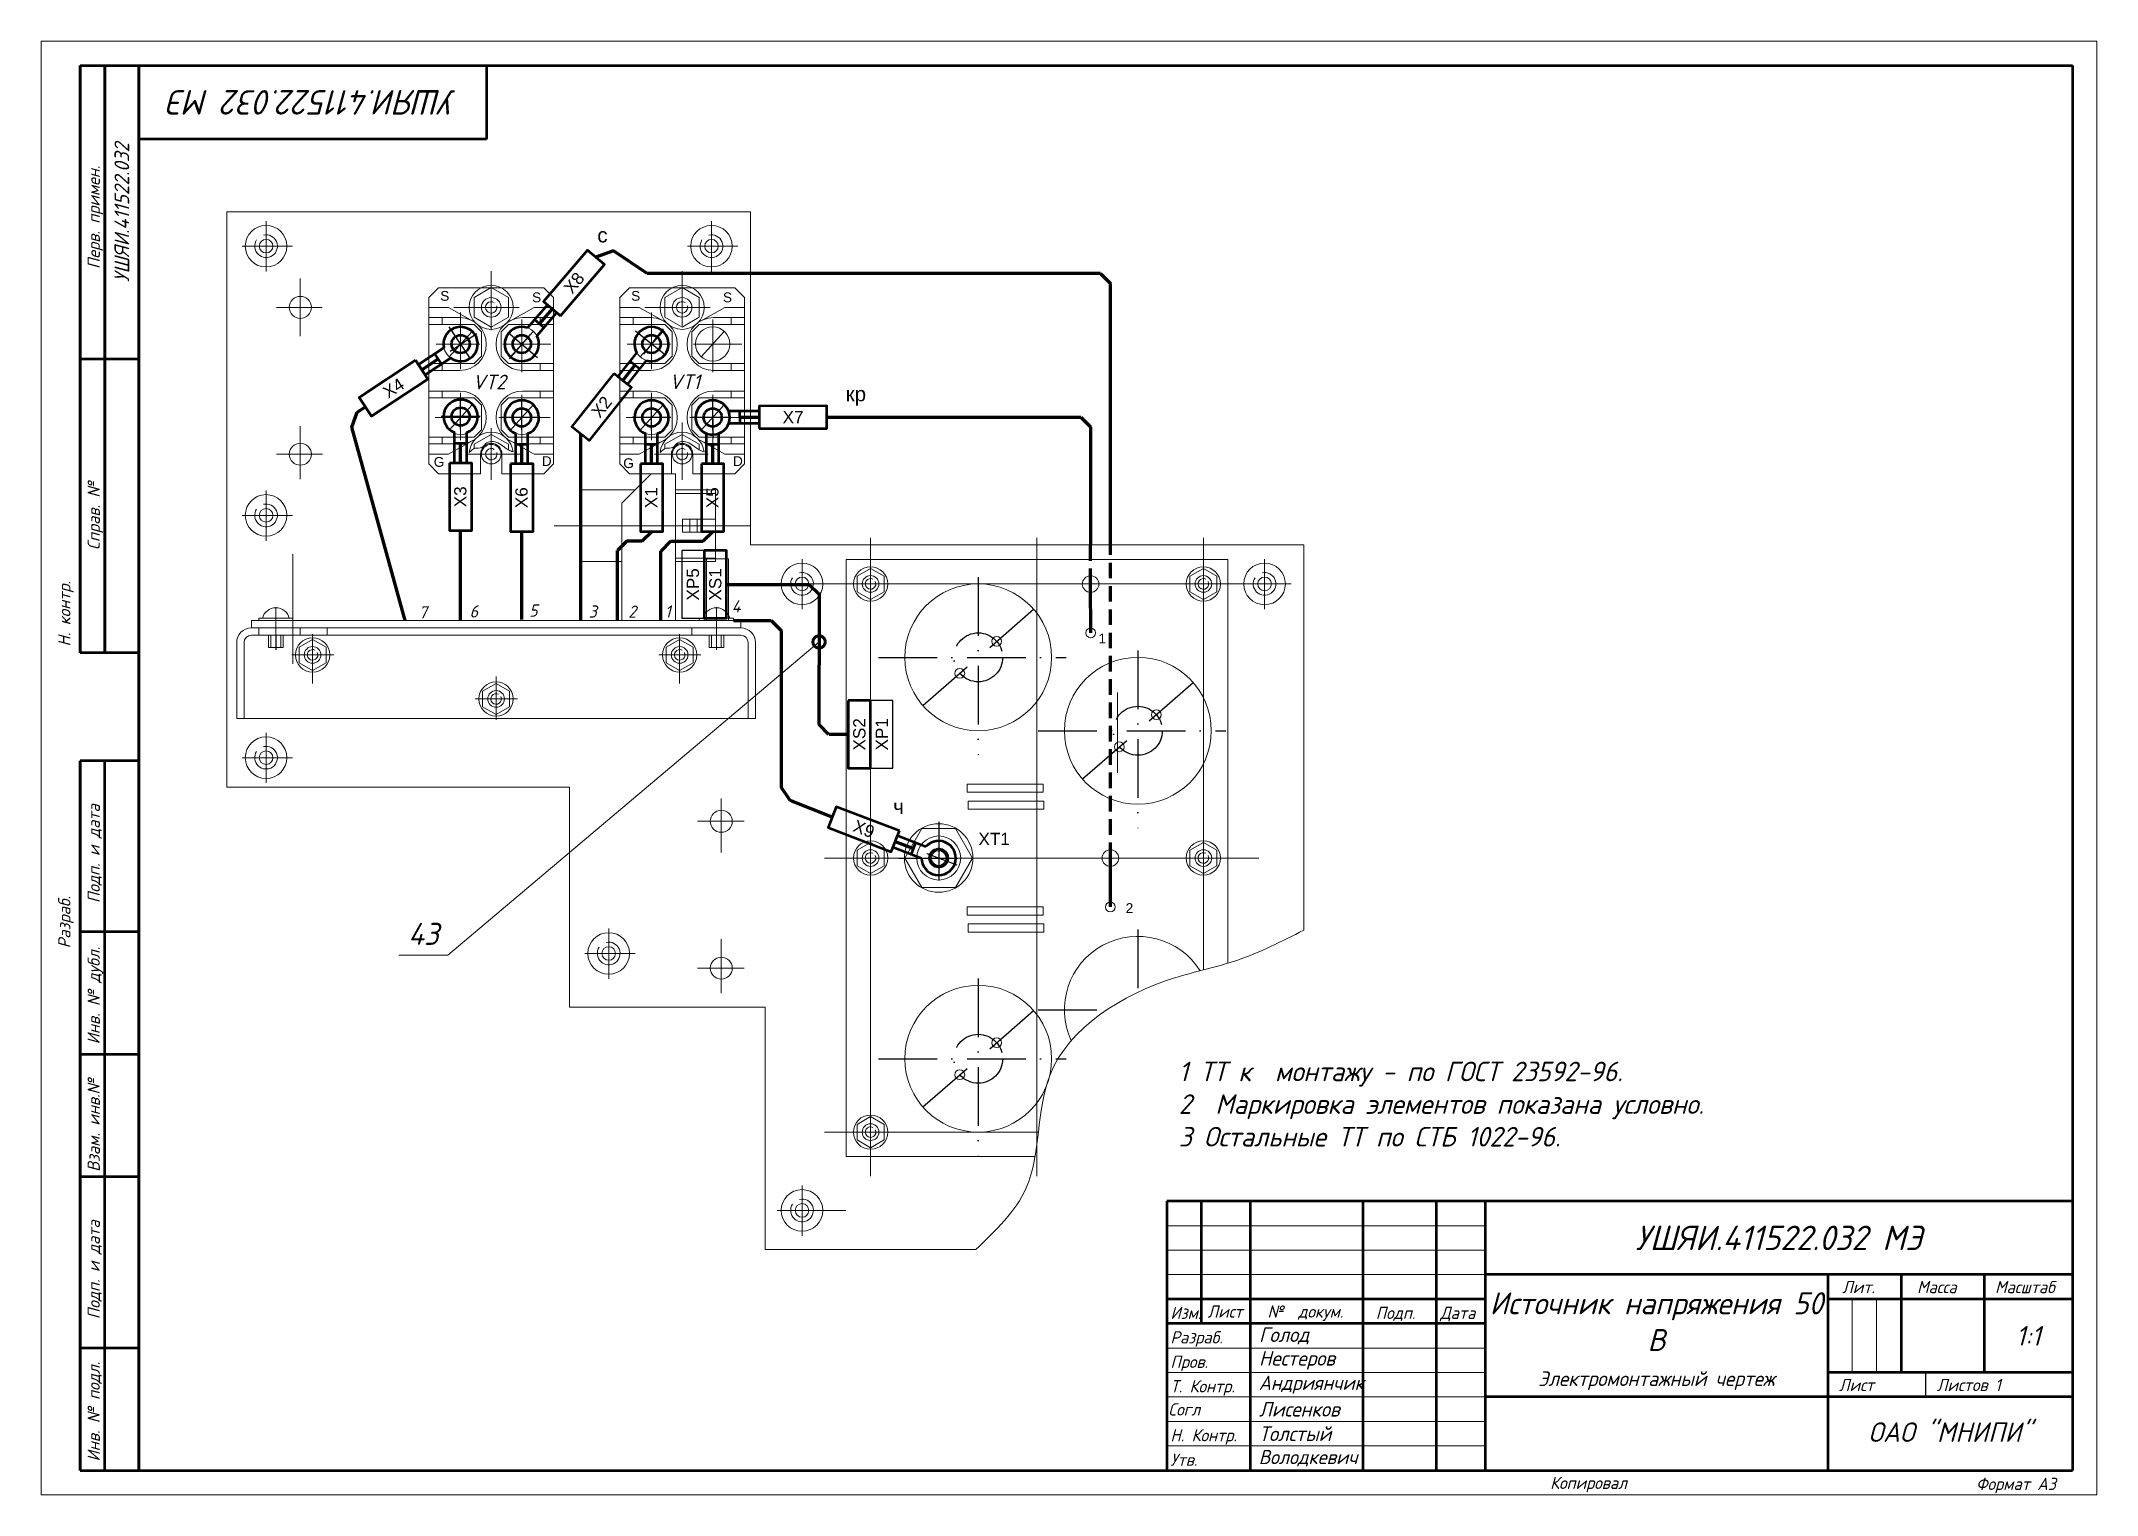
# Model space of a CAD drawing. Header units: millimetres. Extents: x 3219 to 51106, y -14166 to 2695.
# Drawn here: x 5370.8 to 5790.8, y 2398.5 to 2695.5 of the extents above; entities that cross this region are included whole.
import ezdxf
from ezdxf.enums import TextEntityAlignment as Align

# ---------------------------------------------------------------- set-up
doc = ezdxf.new("R2010")
doc.units = ezdxf.units.MM
doc.linetypes.add('ACAD_ISO10W100', pattern=[18, 12, -3, 0, -3])
doc.linetypes.add('невидимая2', pattern=[4.7625, 3.175, -1.5875])
doc.layers.get('0').update_dxf_attribs({"lineweight": 53})
for name, color, linetype, lineweight in [('01', 254, 'Continuous', 70), ('1', 1, 'Continuous', 18), ('TONK', 3, 'Continuous', 20), ('жгут', 9, 'Continuous', 100), ('жгут нев', 9, 'невидимая2', 100), ('Оси', 3, 'ACAD_ISO10W100', 25), ('Размеры', 2, 'Continuous', 18), ('Штриховка', 80, 'Continuous', 20)]:
    doc.layers.add(name, color=color, linetype=linetype, lineweight=lineweight)
doc.layers.add('FORMAT', color=2, linetype='Continuous')
doc.styles.add('Arial', font='arial.ttf', dxfattribs={"height": 3})
doc.styles.add('ArialCr', font='arial.ttf', dxfattribs={"height": 2.5})
doc.styles.add('гост', font='GOST Common Italic.ttf')
doc.dimstyles.new('Arial', dxfattribs={"dimscale": 0, "dimtxt": 3, "dimasz": 3, "dimexe": 2, "dimexo": 0, "dimgap": 2, "dimtad": 1, "dimtoh": 1, "dimdec": 1, "dimrnd": 0.1, "dimzin": 9, "dimtxsty": 'Arial', "dimblk": 'OPEN', "dimcen": -3, "dimdle": 1.25, "dimclrd": 256, "dimclre": 256, "dimclrt": 256, "dimadec": 1, "dimazin": 2, "dimtfac": 1, "dimtdec": 1, "dimtmove": 0, "dimatfit": 3, "dimldrblk": 'DOTSMALL', "dimfxl": 2, "dimtvp": 1.5, "dimtolj": 1, "dimtzin": 1, "dimlwd": -1, "dimarcsym": 0})

msp = doc.modelspace()

# ---------------------------------------------------------------- texts
for s, insert, char_height, width, attachment_point, style in [('с', (5485.49, 2655.8), 3, 10.8743, 5, 'Arial'), ('S', (5452.34, 2644.41), 2, 1.7846, 1, 'Arial'), ('S', (5471.1, 2644.1), 2, 1.7846, 1, 'Arial'), ('S', (5491.34, 2644.41), 2, 1.7846, 1, 'Arial'), ('S', (5510.1, 2644.1), 2, 1.7846, 1, 'Arial'), ('кр', (5537.26, 2622.92), 3, 10.8743, 5, 'Arial'), ('Х7', (5524.43, 2618.64), 2.5, 13.8001, 5, 'ArialCr'), ('G', (5451.02, 2610.49), 2, 1.7846, 1, 'Arial'), ('D', (5473.09, 2610.65), 2, 1.7846, 1, 'Arial'), ('G', (5489.73, 2610.23), 2, 1.7846, 1, 'Arial'), ('D', (5512.15, 2610.64), 2, 1.7846, 1, 'Arial'), ('7', (5447.95, 2580), 2.5, 1.7846, 1, 'гост'), ('6', (5458.34, 2580.2), 2.5, 1.7846, 1, 'гост'), ('5', (5470.49, 2580.37), 2.5, 1.7846, 1, 'гост'), ('3', (5482.66, 2580.17), 2.5, 1.7846, 1, 'гост'), ('2', (5490.74, 2580.14), 2.5, 1.7846, 1, 'гост'), ('1', (5498.23, 2580.17), 2.5, 1.7846, 1, 'гост'), ('4', (5511.89, 2581.22), 2.5, 1.7846, 1, 'гост'), ('ч', (5545.97, 2539.05), 3, 10.8743, 5, 'Arial'), ('ХТ1', (5565.5, 2532.46), 2.5, 13.8001, 5, 'ArialCr')]:
    msp.add_mtext(s, dxfattribs=dict(insert=insert, char_height=char_height, width=width, attachment_point=attachment_point, style=style))
at = {"char_height": 2.5, "attachment_point": 5, "style": 'ArialCr'}
for s, insert, width, rotation in [('Х8', (5479.69, 2646.06), 13.7843, 51.2541), ('Х4', (5442.81, 2624.57), 13.8001, 33.4154), ('Х2', (5485.3, 2620.74), 13.8001, 51.6302), ('Х3', (5456.46, 2602.36), 13.8001, 90), ('Х6', (5468.96, 2602.17), 13.8001, 90), ('Х1', (5495.46, 2602.17), 13.8001, 90), ('Х5', (5507.96, 2602.17), 13.8001, 90), ('ХР5', (5503.98, 2584.46), 13.8001, 90), ('XS1', (5508.55, 2584.46), 13.8001, 90), ('XS2', (5537.98, 2553.83), 13.8001, 90), ('ХР1', (5542.55, 2553.83), 13.8001, 90), ('Х9', (5538.9, 2534.49), 13.8001, 338.9754)]:
    msp.add_mtext(s, dxfattribs=dict(at, insert=insert, width=width, rotation=rotation))
at = {"layer": '1', "char_height": 2, "width": 1.7846, "attachment_point": 1, "style": 'Arial'}
for s, insert in [('1', (5586.83, 2574.43)), ('2', (5592.38, 2519.33))]:
    msp.add_mtext(s, dxfattribs=dict(at, insert=insert))
at = {"layer": 'FORMAT', "style": 'гост'}
for s, p in [('Перв. примен.', (5382.8, 2659.45)), ('Справ. №', (5382.8, 2598.45))]:
    msp.add_text(s, height=2.5, rotation=90, dxfattribs=at).set_placement(p, align=Align.CENTER)
at = {"layer": 'TONK', "char_height": 3, "width": 20, "attachment_point": 4, "style": 'гост'}
for s, insert in [(' VT2', (5457.12, 2625.8)), (' VT1', (5497.34, 2625.86))]:
    msp.add_mtext(s, dxfattribs=dict(at, insert=insert))
at = {"layer": 'Размеры', "style": 'гост'}
for s, p in [('Н. контр.', (5376.8, 2578.45)), ('Подп. и дата', (5382.8, 2529.45)), ('Разраб.', (5376.8, 2515.45)), ('Инв. № дубл.', (5382.8, 2500.45)), ('Подп. и дата', (5382.8, 2444.45)), ('Инв. № подл.', (5382.8, 2415.45))]:
    msp.add_text(s, height=2.5, rotation=90, dxfattribs=at).set_placement(p, align=Align.CENTER)
msp.add_text('Взам. инв.№', height=2.5, rotation=90, dxfattribs=at).set_placement((5382.8, 2464.45))
at = {"layer": 'Размеры', "attachment_point": 5, "style": 'гост'}
for s, insert, char_height, width, rotation in [('УШЯИ.411522.032 МЭ', (5426.3, 2682.95), 5, 71, 180), ('УШЯИ.411522.032', (5387.3, 2660.45), 3, 60, 90)]:
    msp.add_mtext(s, dxfattribs=dict(at, insert=insert, char_height=char_height, width=width, rotation=rotation))
at = {"layer": 'Размеры', "style": 'гост'}
for s, insert, char_height, width, attachment_point in [('43', (5448.91, 2513.06), 4.5, 10, 5), (' 1 ТТ к  монтажу - по ГОСТ 23592-96. \\P 2  Маркировка элементов показана условно.\\P 3 Остальные ТТ по СТБ 1022-96.', (5600.8, 2486.96), 4, 184.9617, 1), ('УШЯИ.411522.032 МЭ', (5725.8, 2450.95), 5, 120, 5), (' Голод ', (5617.8, 2430.95), 3, 23, 4), ('1:1', (5776.8, 2430.95), 4, 18, 5), (' Нестеров ', (5617.8, 2425.95), 3, 23, 4), ('Электромонтажный чертеж', (5700.8, 2421.79), 3, 70, 5), (' Андриянчик', (5617.8, 2420.95), 2.9, 23, 4), (' Лисенков', (5617.8, 2415.95), 3, 23, 4), (' Толстый', (5617.8, 2410.95), 3, 23, 4), ('ОАО "МНИПИ"', (5760.8, 2411.27), 4, 50, 5), (' Володкевич', (5617.8, 2405.95), 2.9, 23, 4)]:
    msp.add_mtext(s, dxfattribs=dict(at, insert=insert, char_height=char_height, width=width, attachment_point=attachment_point))
at = {"layer": 'Размеры', "ltscale": 1.5, "insert": (5700.8, 2433.84), "char_height": 4.5, "width": 70, "attachment_point": 5, "style": 'гост'}
msp.add_mtext('Источник напряжения 50 В', dxfattribs=at)
at = {"layer": 'Штриховка', "style": 'гост'}
for s, p in [('Лит.', (5742.1, 2439.66)), ('Масса', (5758.1, 2439.66)), ('Масштаб', (5776.1, 2439.66)), ('№  докум.', (5629.1, 2434.66)), ('Подп.', (5647.52, 2434.39))]:
    msp.add_text(s, height=2.5, dxfattribs=at).set_placement(p, align=Align.CENTER)
for s, p in [('Изм.', (5601.52, 2434.39)), ('Лист', (5609.1, 2434.66)), ('Дата', (5656.63, 2434.39)), ('Разраб.', (5601.52, 2429.39)), ('Пров.', (5601.52, 2424.39)), ('Т. Контр.', (5601.52, 2419.39)), ('Лист ', (5738.1, 2419.66)), ('Листов 1', (5758.1, 2419.66)), ('Согл', (5601.1, 2414.66)), ('Н. Контр.', (5601.52, 2409.39)), ('Утв.', (5601.52, 2404.39)), ('Копировал', (5679.1, 2399.66)), ('Формат А3', (5766.11, 2399.45))]:
    msp.add_text(s, height=2.5, dxfattribs=at).set_placement(p)

# ---------------------------------------------------------------- blocks, each defined once
blk = doc.blocks.new('A$C94a32814')
for centre, radius in [((0, 0), 15), ((3.76, 3.27), 1), ((-3.77, -3.28), 1)]:
    blk.add_circle(centre, radius)
at = {"layer": 'Оси'}
for p, q in [((0, 16.39), (0, -19.9)), ((-11.32, -9.84), (11.32, 9.84)), ((-20.37, 0), (17.97, 0))]:
    blk.add_line(p, q, dxfattribs=at)
blk.add_circle((0, 0), 5, dxfattribs=at)
blk = doc.blocks.new('A$C66CF5AB5')
blk.add_lwpolyline([(-3.46, 6), (-6.93, 0), (-3.46, -6), (3.46, -6), (6.93, 0), (3.46, 6)], close=True)
for radius in [7, 4.5, 1.5]:
    blk.add_circle((0, 0), radius)
at = {"layer": '1'}
blk.add_arc((0, 0), 2, 57.6157, 16.3763, dxfattribs=at)
at = {"layer": 'Оси'}
for p, q in [((0, 7.39), (0, -6.87)), ((-8.11, 0), (7.92, 0))]:
    blk.add_line(p, q, dxfattribs=at)
blk = doc.blocks.new('_DotSmall')
at = {"color": 0, "linetype": 'ByBlock', "const_width": 0.5}
blk.add_lwpolyline([(-0.0625, 0, 1), (0.0625, 0, 1)], format="xyb", close=True, dxfattribs=at)
blk = doc.blocks.new('_Open')
at = {"color": 0, "linetype": 'ByBlock', "lineweight": -2}
for p, q in [((-1, 0.167), (0, 0)), ((-1, -0.167), (0, 0)), ((0, 0), (-1, 0))]:
    blk.add_line(p, q, dxfattribs=at)

# ---------------------------------------------------------------- linework, layer by layer
for p, q in [((5378.8, 2570.45), (5378.8, 2690.45)), ((5378.8, 2690.45), (5390.8, 2690.45)), ((5378.8, 2690.45), (5390.8, 2690.45)), ((5383.8, 2570.45), (5383.8, 2690.45)), ((5390.8, 2690.45), (5785.8, 2690.45)), ((5390.8, 2403.45), (5390.8, 2690.45)), ((5785.8, 2690.45), (5785.8, 2403.45)), ((5474.23, 2641.59), (5470.19, 2636.86)), ((5471.63, 2638.55), (5473.54, 2636.93)), ((5471.63, 2638.55), (5473.54, 2636.93)), ((5471.63, 2638.55), (5473.54, 2636.93)), ((5476.13, 2639.97), (5472.09, 2635.23)), ((5447.9, 2629.37), (5453.1, 2632.8)), ((5449.27, 2627.28), (5447.9, 2629.37)), ((5449.27, 2627.28), (5447.9, 2629.37)), ((5449.27, 2627.28), (5454.47, 2630.71)), ((5452.61, 2629.49), (5451.24, 2631.57)), ((5452.61, 2629.49), (5451.24, 2631.57)), ((5452.61, 2629.49), (5451.24, 2631.57)), ((5488.64, 2626.89), (5492.51, 2631.77)), ((5490.6, 2625.33), (5494.47, 2630.22)), ((5493.08, 2628.47), (5491.12, 2630.02)), ((5493.08, 2628.47), (5491.12, 2630.02)), ((5493.08, 2628.47), (5491.12, 2630.02)), ((5490.6, 2625.33), (5488.64, 2626.89)), ((5490.6, 2625.33), (5488.64, 2626.89)), ((5517.51, 2619.84), (5511.28, 2619.82)), ((5517.52, 2617.34), (5511.29, 2617.32)), ((5513.51, 2619.82), (5513.52, 2617.32)), ((5513.51, 2619.82), (5513.52, 2617.32)), ((5513.51, 2619.82), (5513.52, 2617.32)), ((5517.51, 2619.84), (5517.52, 2617.34)), ((5517.51, 2619.84), (5517.52, 2617.34)), ((5455.26, 2609.25), (5455.26, 2615.48)), ((5457.76, 2613.25), (5455.26, 2613.25)), ((5457.76, 2613.25), (5455.26, 2613.25)), ((5457.76, 2613.25), (5455.26, 2613.25)), ((5457.76, 2609.25), (5457.76, 2615.48)), ((5467.76, 2609.06), (5467.76, 2615.29)), ((5470.26, 2613.06), (5467.76, 2613.06)), ((5470.26, 2613.06), (5467.76, 2613.06)), ((5470.26, 2613.06), (5467.76, 2613.06)), ((5470.26, 2609.06), (5470.26, 2615.29)), ((5494.26, 2609.06), (5494.26, 2615.29)), ((5496.76, 2613.06), (5494.26, 2613.06)), ((5496.76, 2613.06), (5494.26, 2613.06)), ((5496.76, 2613.06), (5494.26, 2613.06)), ((5496.76, 2609.06), (5496.76, 2615.29)), ((5506.76, 2609.06), (5506.76, 2615.29)), ((5509.26, 2613.06), (5506.76, 2613.06)), ((5509.26, 2613.06), (5506.76, 2613.06)), ((5509.26, 2613.06), (5506.76, 2613.06)), ((5509.26, 2609.06), (5509.26, 2615.29)), ((5457.76, 2609.25), (5455.26, 2609.25)), ((5457.76, 2609.25), (5455.26, 2609.25)), ((5470.26, 2609.06), (5467.76, 2609.06)), ((5470.26, 2609.06), (5467.76, 2609.06)), ((5496.76, 2609.06), (5494.26, 2609.06)), ((5496.76, 2609.06), (5494.26, 2609.06)), ((5509.26, 2609.06), (5506.76, 2609.06)), ((5509.26, 2609.06), (5506.76, 2609.06)), ((5390.8, 2570.45), (5378.8, 2570.45)), ((5378.8, 2548.45), (5378.8, 2403.45)), ((5390.8, 2548.45), (5378.8, 2548.45)), ((5383.8, 2403.45), (5383.8, 2548.45)), ((5544.87, 2530.8), (5545.76, 2533.13)), ((5544.87, 2530.8), (5545.76, 2533.13)), ((5545.76, 2533.13), (5551.58, 2530.9)), ((5544.87, 2530.8), (5550.68, 2528.56)), ((5548.6, 2529.36), (5549.5, 2531.7)), ((5548.6, 2529.36), (5549.5, 2531.7)), ((5548.6, 2529.36), (5549.5, 2531.7)), ((5390.8, 2513.45), (5378.8, 2513.45)), ((5390.8, 2488.45), (5378.8, 2488.45)), ((5390.8, 2463.45), (5378.8, 2463.45)), ((5785.8, 2458.45), (5600.8, 2458.45)), ((5600.8, 2458.45), (5600.8, 2403.45)), ((5607.8, 2458.45), (5607.8, 2433.45)), ((5617.8, 2458.45), (5617.8, 2403.45)), ((5640.8, 2458.45), (5640.8, 2403.45)), ((5655.8, 2458.45), (5655.8, 2403.45)), ((5665.8, 2458.45), (5665.8, 2403.45)), ((5785.8, 2443.45), (5665.8, 2443.45)), ((5735.8, 2443.45), (5735.8, 2403.45)), ((5750.8, 2443.45), (5750.8, 2423.45)), ((5767.8, 2443.45), (5767.8, 2423.45)), ((5665.8, 2438.45), (5600.8, 2438.45)), ((5785.8, 2438.45), (5735.8, 2438.45)), ((5665.8, 2433.45), (5600.8, 2433.45)), ((5390.8, 2428.45), (5378.8, 2428.45)), ((5785.8, 2423.45), (5735.8, 2423.45)), ((5785.8, 2418.45), (5665.8, 2418.45)), ((5378.8, 2403.45), (5785.8, 2403.45))]:
    msp.add_line(p, q)
for points in [[(5378.8, 2690.45), (5378.8, 2570.45)], [(5383.8, 2690.45), (5383.8, 2570.45)], [(5390.8, 2690.45), (5390.8, 2403.45)], [(5461.8, 2690.45), (5461.8, 2689.45), (5461.8, 2675.45)], [(5461.8, 2675.45), (5391.8, 2675.45), (5390.8, 2675.45)], [(5390.8, 2630.45), (5378.8, 2630.45)], [(5390.8, 2570.45), (5378.8, 2570.45)], [(5378.8, 2403.45), (5378.8, 2543.45), (5378.8, 2548.45)], [(5378.8, 2403.45), (5378.8, 2543.45), (5378.8, 2548.45)], [(5378.8, 2403.45), (5378.8, 2543.45), (5378.8, 2548.45)], [(5390.8, 2548.45), (5378.8, 2548.45)], [(5390.8, 2548.45), (5378.8, 2548.45)], [(5390.8, 2548.45), (5378.8, 2548.45)], [(5383.8, 2403.45), (5383.8, 2543.45), (5383.8, 2548.45)], [(5383.8, 2403.45), (5383.8, 2543.45), (5383.8, 2548.45)], [(5383.8, 2403.45), (5383.8, 2543.45), (5383.8, 2548.45)], [(5390.8, 2513.45), (5378.8, 2513.45)], [(5390.8, 2513.45), (5378.8, 2513.45)], [(5390.8, 2513.45), (5378.8, 2513.45)], [(5390.8, 2488.45), (5378.8, 2488.45)], [(5390.8, 2488.45), (5378.8, 2488.45)], [(5390.8, 2488.45), (5378.8, 2488.45)], [(5390.8, 2463.45), (5378.8, 2463.45)], [(5390.8, 2463.45), (5378.8, 2463.45)], [(5390.8, 2463.45), (5378.8, 2463.45)], [(5390.8, 2428.45), (5378.8, 2428.45)], [(5390.8, 2428.45), (5378.8, 2428.45)], [(5390.8, 2428.45), (5378.8, 2428.45)]]:
    msp.add_lwpolyline(points)
for points in [[(5476.92, 2639.3), (5485.88, 2649.79), (5482.4, 2652.76), (5473.44, 2642.27)], [(5447.32, 2630.24), (5435.81, 2622.64), (5438.33, 2618.82), (5449.84, 2626.42)], [(5487.82, 2627.53), (5479.26, 2616.71), (5482.85, 2613.87), (5491.41, 2624.69)], [(5517.52, 2616.3), (5531.32, 2616.34), (5531.31, 2620.92), (5517.51, 2620.88)], [(5454.23, 2609.25), (5454.23, 2595.45), (5458.8, 2595.45), (5458.8, 2609.25)], [(5466.73, 2609.06), (5466.73, 2595.26), (5471.3, 2595.26), (5471.3, 2609.06)], [(5493.23, 2609.06), (5493.23, 2595.26), (5497.8, 2595.26), (5497.8, 2609.06)], [(5505.73, 2609.06), (5505.73, 2595.26), (5510.3, 2595.26), (5510.3, 2609.06)], [(5506.26, 2591.36), (5506.26, 2577.56), (5510.84, 2577.56), (5510.84, 2591.36)], [(5535.69, 2560.73), (5535.69, 2546.93), (5540.26, 2546.93), (5540.26, 2560.73)], [(5546.14, 2534.1), (5533.26, 2539.05), (5531.61, 2534.78), (5544.5, 2529.83)]]:
    msp.add_lwpolyline(points, close=True)
for centre in [(5456.51, 2633.56), (5469.01, 2633.56), (5495.51, 2633.56), (5456.51, 2618.75), (5469.01, 2618.56), (5495.51, 2618.56), (5508.01, 2618.56), (5508.01, 2618.56), (5554.18, 2528.56)]:
    msp.add_circle(centre, 1.85)
for centre, start, end in [((5456.51, 2633.56), 234.3403, 192.4906), ((5469.01, 2633.56), 70.4355, 28.5858), ((5495.51, 2633.56), 252.555, 210.7054), ((5456.51, 2618.75), 290.9248, 249.0752), ((5469.01, 2618.56), 290.9248, 249.0752), ((5495.51, 2618.56), 290.9248, 249.0752), ((5508.01, 2618.56), 290.9248, 249.0752), ((5508.01, 2618.56), 24.0629, 342.2132), ((5554.18, 2528.56), 179.9003, 138.0506)]:
    msp.add_arc(centre, 3.5, start, end)
at = {"layer": '01'}
for p, q in [((5475.18, 2640.78), (5472.59, 2637.74)), ((5448.58, 2628.33), (5451.92, 2630.53)), ((5489.62, 2626.11), (5492.1, 2629.25)), ((5435.4, 2619.62), (5437.07, 2620.73)), ((5517.51, 2618.59), (5513.51, 2618.57)), ((5456.51, 2609.25), (5456.51, 2613.25)), ((5469.01, 2609.06), (5469.01, 2613.06)), ((5495.51, 2609.06), (5495.51, 2613.06)), ((5508.01, 2609.06), (5508.01, 2613.06)), ((5545.32, 2531.97), (5549.05, 2530.53))]:
    msp.add_line(p, q, dxfattribs=at)
at = {"layer": '1'}
for p, q in [((5515.76, 2660.56), (5408.76, 2660.56)), ((5408.76, 2543.06), (5408.76, 2660.56)), ((5416.76, 2648.39), (5416.76, 2658.64)), ((5507.76, 2648.39), (5507.76, 2658.64)), ((5515.76, 2592.56), (5515.76, 2660.56)), ((5422.16, 2653.56), (5411.89, 2653.56)), ((5513.16, 2653.56), (5502.89, 2653.56)), ((5423.76, 2635.16), (5423.76, 2646.96)), ((5462.76, 2648.48), (5462.76, 2637.26)), ((5462.76, 2636.42), (5462.76, 2647.73)), ((5501.76, 2648.48), (5501.76, 2637.26)), ((5501.76, 2637.64), (5501.76, 2647.73)), ((5450.01, 2643.06), (5452.01, 2645.06)), ((5450.01, 2643.06), (5450.01, 2609.06)), ((5452.01, 2645.06), (5473.51, 2645.06)), ((5473.51, 2645.06), (5475.51, 2643.06)), ((5475.51, 2643.06), (5475.51, 2609.06)), ((5489.01, 2643.06), (5491.01, 2645.06)), ((5489.01, 2643.06), (5489.01, 2609.06)), ((5491.01, 2645.06), (5512.51, 2645.06)), ((5512.51, 2645.06), (5514.51, 2643.06)), ((5514.51, 2643.06), (5514.51, 2609.06)), ((5428.25, 2641.06), (5418.89, 2641.06)), ((5450.01, 2641.06), (5454.01, 2641.06)), ((5450.01, 2638.96), (5456.36, 2638.96)), ((5452.76, 2638.96), (5452.76, 2637.56)), ((5454.01, 2641.06), (5459, 2638.27)), ((5468.29, 2641.06), (5455.09, 2641.06)), ((5456.51, 2639.99), (5456.51, 2628.42)), ((5457.58, 2641.06), (5468.47, 2641.06)), ((5471.51, 2641.06), (5466.53, 2638.27)), ((5469.01, 2638.6), (5469.01, 2627.84)), ((5469.16, 2638.96), (5475.51, 2638.96)), ((5471.51, 2641.06), (5475.51, 2641.06)), ((5472.76, 2638.96), (5472.76, 2637.56)), ((5489.01, 2641.06), (5493.01, 2641.06)), ((5489.01, 2638.96), (5495.36, 2638.96)), ((5491.76, 2638.96), (5491.76, 2637.56)), ((5493.01, 2641.06), (5498, 2638.27)), ((5506.43, 2641.06), (5494.16, 2641.06)), ((5495.51, 2639.99), (5495.51, 2628.42)), ((5496.58, 2641.06), (5507.47, 2641.06)), ((5510.51, 2641.06), (5505.53, 2638.27)), ((5508.01, 2638.6), (5508.01, 2627.84)), ((5508.16, 2638.96), (5514.51, 2638.96)), ((5510.51, 2641.06), (5514.51, 2641.06)), ((5511.76, 2638.96), (5511.76, 2637.56)), ((5450.01, 2637.56), (5459.26, 2637.56)), ((5451.52, 2633.56), (5460.4, 2633.56)), ((5454.17, 2630.96), (5458.86, 2636.16)), ((5458.91, 2633.56), (5458.91, 2633.56)), ((5460.76, 2636.06), (5459.26, 2637.56)), ((5460.76, 2636.06), (5460.76, 2631.06)), ((5461.76, 2633.56), (5461.76, 2633.56)), ((5463.76, 2633.56), (5463.76, 2633.56)), ((5464.76, 2636.06), (5466.26, 2637.56)), ((5464.76, 2636.06), (5464.76, 2631.06)), ((5465.11, 2633.56), (5474.94, 2633.56)), ((5466.26, 2637.56), (5475.51, 2637.56)), ((5466.67, 2630.96), (5471.36, 2636.16)), ((5472.76, 2637.56), (5475.51, 2637.56)), ((5489.01, 2637.56), (5498.26, 2637.56)), ((5490.52, 2633.56), (5499.4, 2633.56)), ((5493.17, 2630.96), (5497.86, 2636.16)), ((5497.91, 2633.56), (5497.91, 2633.56)), ((5499.76, 2636.06), (5498.26, 2637.56)), ((5499.76, 2636.06), (5499.76, 2631.06)), ((5500.76, 2633.56), (5500.76, 2633.56)), ((5502.76, 2633.56), (5502.76, 2633.56)), ((5503.76, 2636.06), (5505.26, 2637.56)), ((5503.76, 2636.06), (5503.76, 2631.06)), ((5504.11, 2633.56), (5513.94, 2633.56)), ((5505.26, 2637.56), (5514.51, 2637.56)), ((5505.67, 2630.96), (5510.36, 2636.16)), ((5511.76, 2637.56), (5514.51, 2637.56)), ((5450.01, 2629.56), (5459.26, 2629.56)), ((5452.76, 2629.56), (5452.76, 2628.16)), ((5459.26, 2629.56), (5460.76, 2631.06)), ((5464.76, 2631.06), (5466.26, 2629.56)), ((5466.26, 2629.56), (5475.51, 2629.56)), ((5472.76, 2629.56), (5475.51, 2629.56)), ((5472.76, 2629.56), (5472.76, 2628.16)), ((5489.01, 2629.56), (5498.26, 2629.56)), ((5491.76, 2629.56), (5491.76, 2628.16)), ((5498.26, 2629.56), (5499.76, 2631.06)), ((5503.76, 2631.06), (5505.26, 2629.56)), ((5505.26, 2629.56), (5514.51, 2629.56)), ((5511.76, 2629.56), (5514.51, 2629.56)), ((5511.76, 2629.56), (5511.76, 2628.16)), ((5450.01, 2628.16), (5456.36, 2628.16)), ((5469.16, 2628.16), (5475.51, 2628.16)), ((5489.01, 2628.16), (5495.36, 2628.16)), ((5508.16, 2628.16), (5514.51, 2628.16)), ((5450.01, 2623.96), (5456.36, 2623.96)), ((5450.01, 2622.56), (5459.26, 2622.56)), ((5452.76, 2623.96), (5452.76, 2622.56)), ((5454.17, 2615.96), (5458.86, 2621.16)), ((5456.51, 2623.58), (5456.51, 2613.91)), ((5460.76, 2621.06), (5459.26, 2622.56)), ((5460.76, 2621.06), (5460.76, 2616.06)), ((5464.76, 2621.06), (5466.26, 2622.56)), ((5464.76, 2621.06), (5464.76, 2616.06)), ((5466.26, 2622.56), (5475.51, 2622.56)), ((5466.67, 2615.96), (5471.36, 2621.16)), ((5469.01, 2623.22), (5469.01, 2612)), ((5469.16, 2623.96), (5475.51, 2623.96)), ((5472.76, 2623.96), (5472.76, 2622.56)), ((5472.76, 2622.56), (5475.51, 2622.56)), ((5489.01, 2623.96), (5495.36, 2623.96)), ((5489.01, 2622.56), (5498.26, 2622.56)), ((5491.76, 2623.96), (5491.76, 2622.56)), ((5493.17, 2615.96), (5497.86, 2621.16)), ((5495.51, 2623.58), (5495.51, 2613.91)), ((5499.76, 2621.06), (5498.26, 2622.56)), ((5499.76, 2621.06), (5499.76, 2616.06)), ((5503.76, 2621.06), (5505.26, 2622.56)), ((5503.76, 2621.06), (5503.76, 2616.06)), ((5505.26, 2622.56), (5514.51, 2622.56)), ((5505.67, 2615.96), (5510.36, 2621.16)), ((5508.01, 2623.22), (5508.01, 2612)), ((5508.16, 2623.96), (5514.51, 2623.96)), ((5511.76, 2623.96), (5511.76, 2622.56)), ((5511.76, 2622.56), (5514.51, 2622.56)), ((5423.76, 2605.97), (5423.76, 2616.81)), ((5451.32, 2618.56), (5460.39, 2618.56)), ((5461.76, 2618.56), (5461.76, 2618.56)), ((5463.76, 2618.56), (5463.76, 2618.56)), ((5464.31, 2618.56), (5474.77, 2618.56)), ((5490.32, 2618.56), (5499.39, 2618.56)), ((5500.76, 2618.56), (5500.76, 2618.56)), ((5501.76, 2605.97), (5501.76, 2617.54)), ((5502.76, 2618.56), (5502.76, 2618.56)), ((5503.31, 2618.56), (5513.77, 2618.56)), ((5450.01, 2614.56), (5459.26, 2614.56)), ((5450.01, 2613.16), (5456.36, 2613.16)), ((5452.76, 2614.56), (5452.76, 2613.16)), ((5454.01, 2611.06), (5459, 2613.84)), ((5459.26, 2614.56), (5460.76, 2616.06)), ((5462.76, 2616.35), (5462.76, 2605.8)), ((5464.76, 2616.06), (5466.26, 2614.56)), ((5466.26, 2614.56), (5475.51, 2614.56)), ((5471.51, 2611.06), (5466.53, 2613.84)), ((5469.16, 2613.16), (5475.51, 2613.16)), ((5472.76, 2614.56), (5472.76, 2613.16)), ((5489.01, 2614.56), (5498.26, 2614.56)), ((5489.01, 2613.16), (5495.36, 2613.16)), ((5491.76, 2614.56), (5491.76, 2613.16)), ((5493.01, 2611.06), (5498, 2613.84)), ((5498.26, 2614.56), (5499.76, 2616.06)), ((5501.76, 2616.35), (5501.76, 2605.8)), ((5503.76, 2616.06), (5505.26, 2614.56)), ((5505.26, 2614.56), (5514.51, 2614.56)), ((5510.51, 2611.06), (5505.53, 2613.84)), ((5508.16, 2613.16), (5514.51, 2613.16)), ((5511.76, 2614.56), (5511.76, 2613.16)), ((5428.28, 2611.06), (5418.89, 2611.06)), ((5450.01, 2611.06), (5454.01, 2611.06)), ((5452.01, 2607.06), (5450.01, 2609.06)), ((5457.58, 2611.06), (5468.11, 2611.06)), ((5468.78, 2611.06), (5458.69, 2611.06)), ((5460.56, 2611.06), (5460.56, 2607.06)), ((5464.96, 2611.06), (5464.96, 2607.06)), ((5471.51, 2611.06), (5475.51, 2611.06)), ((5475.51, 2609.06), (5473.51, 2607.06)), ((5489.01, 2611.06), (5493.01, 2611.06)), ((5491.01, 2607.06), (5489.01, 2609.06)), ((5506.43, 2611.06), (5496.11, 2611.06)), ((5496.58, 2611.06), (5507.11, 2611.06)), ((5499.56, 2611.06), (5499.56, 2607.06)), ((5503.96, 2611.06), (5503.96, 2607.06)), ((5510.51, 2611.06), (5514.51, 2611.06)), ((5514.51, 2609.06), (5512.51, 2607.06)), ((5452.01, 2607.06), (5460.56, 2607.06)), ((5460.56, 2607.13), (5460.56, 2607.06)), ((5464.96, 2607.13), (5464.96, 2607.06)), ((5464.96, 2607.06), (5473.51, 2607.06)), ((5495.44, 2607.06), (5489.44, 2601.06)), ((5491.01, 2607.06), (5499.56, 2607.06)), ((5500.44, 2607.06), (5495.44, 2607.06)), ((5499.56, 2607.13), (5499.56, 2607.06)), ((5500.44, 2607.06), (5500.44, 2577.06)), ((5503.96, 2607.13), (5503.96, 2607.06)), ((5503.96, 2607.06), (5512.51, 2607.06)), ((5416.76, 2593.39), (5416.76, 2603.64)), ((5492.19, 2603.81), (5481.14, 2603.81)), ((5481.14, 2603.81), (5481.14, 2589.11)), ((5489.44, 2601.06), (5489.44, 2577.06)), ((5508.57, 2603.81), (5500.44, 2603.81)), ((5500.44, 2603.81), (5500.44, 2589.11)), ((5508.57, 2603.06), (5500.44, 2603.06)), ((5508.57, 2603.81), (5508.57, 2589.11)), ((5408.76, 2591.06), (5408.76, 2596.06)), ((5408.76, 2591.06), (5408.76, 2596.06)), ((5422.16, 2598.56), (5411.89, 2598.56)), ((5515.57, 2596.46), (5475.62, 2596.46)), ((5501.82, 2597.76), (5501.82, 2595.16)), ((5501.82, 2597.76), (5501.82, 2595.16)), ((5508.57, 2597.76), (5501.82, 2597.76)), ((5503.32, 2597.76), (5503.32, 2595.16)), ((5504.82, 2597.76), (5504.82, 2595.16)), ((5508.57, 2595.16), (5501.82, 2595.16)), ((5628.76, 2592.56), (5515.76, 2592.56)), ((5540.26, 2463.59), (5540.26, 2593.98)), ((5574.26, 2463.59), (5574.26, 2593.98)), ((5608.26, 2505.71), (5608.26, 2593.98)), ((5628.76, 2513.82), (5628.76, 2592.56)), ((5422.26, 2590.64), (5422.26, 2568.24)), ((5489.44, 2589.11), (5481.14, 2589.11)), ((5508.57, 2589.85), (5500.44, 2589.85)), ((5508.57, 2589.11), (5500.44, 2589.11)), ((5506.26, 2589.66), (5511.26, 2589.66)), ((5506.26, 2577.06), (5506.26, 2589.66)), ((5506.76, 2577.06), (5506.76, 2589.66)), ((5511.26, 2577.06), (5511.26, 2589.66)), ((5526.26, 2579.39), (5526.26, 2589.64)), ((5526.26, 2579.47), (5526.26, 2589.23)), ((5540.26, 2580.31), (5540.26, 2589.14)), ((5540.26, 2588.28), (5540.26, 2580.74)), ((5608.26, 2580.31), (5608.26, 2589.14)), ((5608.26, 2588.28), (5608.26, 2580.74)), ((5620.76, 2579.39), (5620.76, 2589.64)), ((5620.76, 2579.39), (5620.76, 2589.64)), ((5531.66, 2584.56), (5521.39, 2584.56)), ((5619.57, 2584.56), (5530.86, 2584.56)), ((5544.51, 2584.56), (5536.01, 2584.56)), ((5536.39, 2584.56), (5544.6, 2584.56)), ((5612.51, 2584.56), (5604.01, 2584.56)), ((5604.39, 2584.56), (5612.6, 2584.56)), ((5626.16, 2584.56), (5615.89, 2584.56)), ((5626.16, 2584.56), (5615.89, 2584.56)), ((5418.76, 2571.12), (5418.76, 2579.79)), ((5418.76, 2573.82), (5418.76, 2579.23)), ((5422.26, 2580.61), (5422.26, 2574.63)), ((5508.76, 2571.12), (5508.76, 2579.79)), ((5508.76, 2573.82), (5508.76, 2579.23)), ((5413.76, 2575.56), (5413.76, 2577.06)), ((5413.76, 2577.06), (5513.76, 2577.06)), ((5413.76, 2575.56), (5423.76, 2575.56)), ((5413.76, 2575.56), (5513.76, 2575.56)), ((5422.26, 2577.56), (5415.26, 2577.56)), ((5415.26, 2577.56), (5415.26, 2577.06)), ((5422.26, 2577.06), (5415.26, 2577.06)), ((5418.26, 2577.06), (5415.26, 2577.06)), ((5418.26, 2575.56), (5415.26, 2575.56)), ((5415.26, 2575.56), (5415.26, 2574.06)), ((5421.51, 2577.56), (5416.01, 2577.56)), ((5418.76, 2572.48), (5418.76, 2577.87)), ((5422.26, 2577.56), (5422.26, 2577.06)), ((5422.26, 2570.5), (5422.26, 2576.49)), ((5422.26, 2575.31), (5422.26, 2570.44)), ((5423.76, 2574.06), (5423.76, 2575.56)), ((5429.26, 2577.06), (5426.26, 2577.06)), ((5429.26, 2575.56), (5426.26, 2575.56)), ((5429.26, 2575.56), (5429.26, 2574.06)), ((5503.76, 2575.56), (5513.76, 2575.56)), ((5503.76, 2574.06), (5503.76, 2575.56)), ((5512.26, 2577.56), (5505.26, 2577.56)), ((5505.26, 2577.56), (5505.26, 2577.06)), ((5512.26, 2577.06), (5505.26, 2577.06)), ((5511.51, 2577.56), (5506.01, 2577.56)), ((5506.26, 2577.06), (5511.26, 2577.06)), ((5508.76, 2572.44), (5508.76, 2578.07)), ((5508.76, 2572.48), (5508.76, 2577.87)), ((5508.76, 2573.56), (5508.76, 2577.06)), ((5512.26, 2577.56), (5512.26, 2577.06)), ((5513.76, 2575.56), (5513.76, 2577.06)), ((5410.76, 2557.06), (5410.76, 2572.56)), ((5410.76, 2572.56), (5410.76, 2572.56)), ((5412.26, 2557.06), (5412.26, 2572.56)), ((5413.76, 2574.06), (5423.76, 2574.06)), ((5413.76, 2574.06), (5513.76, 2574.06)), ((5429.26, 2574.06), (5415.26, 2574.06)), ((5428.69, 2574.06), (5415.84, 2574.06)), ((5417.26, 2574.06), (5417.26, 2571.56)), ((5420.26, 2571.56), (5417.26, 2571.56)), ((5417.76, 2574.06), (5417.76, 2571.56)), ((5418.8, 2571.06), (5418.8, 2574.06)), ((5419.76, 2574.06), (5419.76, 2571.56)), ((5420.26, 2574.06), (5420.26, 2571.56)), ((5426.26, 2565.81), (5426.26, 2574.31)), ((5426.26, 2565.81), (5426.26, 2574.31)), ((5426.26, 2573.78), (5426.26, 2566.24)), ((5426.26, 2573.78), (5426.26, 2566.24)), ((5426.26, 2564.19), (5426.26, 2573.17)), ((5501.26, 2565.81), (5501.26, 2574.31)), ((5501.26, 2573.78), (5501.26, 2566.24)), ((5501.26, 2564.19), (5501.26, 2573.17)), ((5503.76, 2574.06), (5513.76, 2574.06)), ((5507.26, 2574.06), (5507.26, 2571.56)), ((5510.26, 2571.56), (5507.26, 2571.56)), ((5507.76, 2574.06), (5507.76, 2571.56)), ((5509.76, 2574.06), (5509.76, 2571.56)), ((5510.26, 2574.06), (5510.26, 2571.56)), ((5515.26, 2557.06), (5515.26, 2572.56)), ((5516.76, 2557.06), (5516.76, 2572.56)), ((5430.51, 2570.06), (5422.01, 2570.06)), ((5422.39, 2570.06), (5430.6, 2570.06)), ((5505.51, 2570.06), (5497.01, 2570.06)), ((5497.39, 2570.06), (5505.6, 2570.06)), ((5463.76, 2556.81), (5463.76, 2565.64)), ((5463.76, 2564.78), (5463.76, 2557.24)), ((5590.74, 2545.95), (5590.74, 2562.4)), ((5468.01, 2561.06), (5459.51, 2561.06)), ((5459.89, 2561.06), (5468.1, 2561.06)), ((5410.76, 2557.06), (5516.76, 2557.06)), ((5416.76, 2543.89), (5416.76, 2554.14)), ((5422.16, 2549.06), (5411.89, 2549.06)), ((5478.76, 2543.06), (5408.76, 2543.06)), ((5478.76, 2498.06), (5478.76, 2543.06)), ((5509.76, 2529.67), (5509.76, 2540.73)), ((5514.43, 2536.06), (5504.89, 2536.06)), ((5540.26, 2524.31), (5540.26, 2533.14)), ((5608.26, 2524.31), (5608.26, 2533.14)), ((5619.57, 2528.56), (5530.86, 2528.56)), ((5544.51, 2528.56), (5536.01, 2528.56)), ((5536.39, 2528.56), (5544.6, 2528.56)), ((5540.26, 2532.28), (5540.26, 2524.74)), ((5612.51, 2528.56), (5604.01, 2528.56)), ((5604.39, 2528.56), (5612.6, 2528.56)), ((5608.26, 2532.28), (5608.26, 2524.74)), ((5486.76, 2503.89), (5486.76, 2514.14)), ((5486.76, 2503.97), (5486.76, 2513.73)), ((5509.76, 2500.97), (5509.76, 2512)), ((5492.16, 2509.06), (5481.89, 2509.06)), ((5514.43, 2506.06), (5504.89, 2506.06)), ((5518.76, 2498.06), (5478.76, 2498.06)), ((5518.76, 2448.56), (5518.76, 2498.06)), ((5540.26, 2468.31), (5540.26, 2477.14)), ((5540.26, 2476.28), (5540.26, 2468.74)), ((5574.56, 2472.56), (5530.86, 2472.56)), ((5544.51, 2472.56), (5536.01, 2472.56)), ((5536.39, 2472.56), (5544.6, 2472.56)), ((5526.26, 2451.39), (5526.26, 2461.64)), ((5535.22, 2456.56), (5521.21, 2456.56)), ((5531.66, 2456.56), (5521.39, 2456.56)), ((5561.76, 2448.56), (5518.76, 2448.56))]:
    msp.add_line(p, q, dxfattribs=at)
for points in [[(5466.26, 2643.08), (5462.76, 2645.1), (5459.26, 2643.08), (5459.26, 2639.04), (5462.76, 2637.02), (5466.26, 2639.04)], [(5505.26, 2643.08), (5501.76, 2645.1), (5498.26, 2643.08), (5498.26, 2639.04), (5501.76, 2637.02), (5505.26, 2639.04)], [(5543.01, 2586.15), (5540.26, 2587.73), (5537.51, 2586.15), (5537.51, 2582.97), (5540.26, 2581.38), (5543.01, 2582.97)], [(5611.01, 2586.15), (5608.26, 2587.73), (5605.51, 2586.15), (5605.51, 2582.97), (5608.26, 2581.38), (5611.01, 2582.97)], [(5429.01, 2571.65), (5426.26, 2573.23), (5423.51, 2571.65), (5423.51, 2568.47), (5426.26, 2566.88), (5429.01, 2568.47)], [(5504.01, 2571.65), (5501.26, 2573.23), (5498.51, 2571.65), (5498.51, 2568.47), (5501.26, 2566.88), (5504.01, 2568.47)], [(5466.51, 2562.65), (5463.76, 2564.23), (5461.01, 2562.65), (5461.01, 2559.47), (5463.76, 2557.88), (5466.51, 2559.47)], [(5560, 2543.67), (5575.5, 2543.67), (5575.5, 2542.02), (5560, 2542.02)], [(5560.19, 2540.21), (5575.69, 2540.21), (5575.69, 2538.56), (5560.19, 2538.56)], [(5543.01, 2530.15), (5540.26, 2531.73), (5537.51, 2530.15), (5537.51, 2526.97), (5540.26, 2525.38), (5543.01, 2526.97)], [(5611.01, 2530.15), (5608.26, 2531.73), (5605.51, 2530.15), (5605.51, 2526.97), (5608.26, 2525.38), (5611.01, 2526.97)], [(5560, 2518.56), (5575.5, 2518.56), (5575.5, 2516.91), (5560, 2516.91)], [(5560.19, 2515.09), (5575.69, 2515.09), (5575.69, 2513.44), (5560.19, 2513.44)], [(5543.01, 2474.15), (5540.26, 2475.73), (5537.51, 2474.15), (5537.51, 2470.97), (5540.26, 2469.38), (5543.01, 2470.97)]]:
    msp.add_lwpolyline(points, close=True, dxfattribs=at)
for points in [[(5466.26, 2611.96), (5466.26, 2613.08), (5462.76, 2615.1), (5459.26, 2613.08), (5459.26, 2612.18)], [(5505.26, 2611.96), (5505.26, 2613.08), (5501.76, 2615.1), (5498.26, 2613.08), (5498.26, 2612.18)], [(5573.87, 2467.56), (5535.26, 2467.56), (5535.26, 2589.56), (5613.26, 2589.56), (5613.26, 2507.07)]]:
    msp.add_lwpolyline(points, dxfattribs=at)
for centre, radius in [((5416.76, 2653.56), 4.25), ((5416.76, 2653.56), 1.39), ((5507.76, 2653.56), 4.25), ((5507.76, 2653.56), 1.39), ((5423.76, 2641.06), 2.25), ((5462.76, 2641.06), 4.5), ((5462.76, 2641.06), 2), ((5501.76, 2641.06), 4.5), ((5501.76, 2641.06), 2), ((5456.51, 2633.56), 3.5), ((5469.01, 2633.56), 3.5), ((5495.51, 2633.56), 3.5), ((5508.01, 2633.56), 3.5), ((5456.51, 2618.56), 3.5), ((5469.01, 2618.56), 3.5), ((5495.51, 2618.56), 3.5), ((5508.01, 2618.56), 3.5), ((5423.76, 2611.06), 2.25), ((5462.76, 2611.06), 2), ((5501.76, 2611.06), 2), ((5416.76, 2598.56), 4.25), ((5416.76, 2598.56), 1.39), ((5526.26, 2584.56), 4.25), ((5540.26, 2584.56), 3.5), ((5608.26, 2584.56), 3.5), ((5620.76, 2584.56), 4.25), ((5526.26, 2584.56), 1.39), ((5540.26, 2584.56), 1.7), ((5540.26, 2584.56), 1.7), ((5585.22, 2584.54), 1.7), ((5608.26, 2584.56), 1.7), ((5608.26, 2584.56), 1.7), ((5620.76, 2584.56), 1.39), ((5585.23, 2574.56), 1), ((5426.26, 2570.06), 3.5), ((5426.26, 2570.06), 1.7), ((5501.26, 2570.06), 3.5), ((5501.26, 2570.06), 1.7), ((5463.76, 2561.06), 3.5), ((5463.76, 2561.06), 1.7), ((5416.76, 2549.06), 4.25), ((5416.76, 2549.06), 1.39), ((5509.76, 2536.06), 2.25), ((5540.26, 2528.56), 3.5), ((5540.26, 2528.56), 1.7), ((5540.26, 2528.56), 1.7), ((5589.26, 2528.56), 1.7), ((5608.26, 2528.56), 3.5), ((5608.26, 2528.56), 1.7), ((5608.26, 2528.56), 1.7), ((5589.26, 2518.56), 1), ((5486.76, 2509.06), 4.25), ((5486.76, 2509.06), 1.39), ((5509.76, 2506.06), 2.25), ((5540.26, 2472.56), 3.5), ((5540.26, 2472.56), 1.7), ((5540.26, 2472.56), 1.7), ((5526.26, 2456.56), 4.25), ((5526.26, 2456.56), 1.39)]:
    msp.add_circle(centre, radius, dxfattribs=at)
for centre, radius, start, end in [((5416.76, 2653.56), 2.32, 146.6496, 102.7756), ((5507.76, 2653.56), 2.32, 146.6496, 102.7756), ((5462.76, 2641.06), 1.16, 58.3671, 15.7776), ((5501.76, 2641.06), 1.16, 58.3671, 15.7776), ((5456.36, 2633.56), 5.4, 0, 90), ((5469.16, 2633.56), 5.4, 90, 180), ((5495.36, 2633.56), 5.4, 0, 90), ((5508.16, 2633.56), 5.4, 90, 180), ((5456.36, 2633.56), 5.4, 270, 0), ((5469.16, 2633.56), 5.4, 180, 270), ((5495.36, 2633.56), 5.4, 270, 0), ((5508.16, 2633.56), 5.4, 180, 270), ((5456.36, 2618.56), 5.4, 0, 90), ((5469.16, 2618.56), 5.4, 90, 180), ((5495.36, 2618.56), 5.4, 0, 90), ((5508.16, 2618.56), 5.4, 90, 180), ((5456.36, 2618.56), 5.4, 270, 0), ((5469.16, 2618.56), 5.4, 180, 270), ((5495.36, 2618.56), 5.4, 270, 0), ((5508.16, 2618.56), 5.4, 180, 270), ((5462.76, 2611.06), 4.5, 5.9366, 175.1752), ((5462.76, 2611.06), 2.2, 0, 180), ((5501.76, 2611.06), 4.5, 5.9366, 175.1752), ((5501.76, 2611.06), 2.2, 0, 180), ((5462.76, 2611.06), 1.16, 58.3671, 15.7776), ((5501.76, 2611.06), 1.16, 58.3671, 15.7776), ((5416.76, 2598.56), 2.32, 146.6496, 102.7756), ((5526.26, 2584.56), 2.32, 146.6496, 102.7756), ((5540.26, 2584.56), 1.08, 62.8201, 26.8245), ((5608.26, 2584.56), 1.08, 62.8201, 26.8245), ((5620.76, 2584.56), 2.32, 146.6496, 102.7756), ((5418.76, 2576.84), 2.84, 14.5452, 165.4548), ((5508.76, 2576.84), 2.84, 14.5452, 165.4548), ((5413.76, 2572.56), 3, 90, 180), ((5513.76, 2572.56), 3, 0, 90), ((5413.76, 2572.56), 1.5, 90, 180), ((5426.26, 2570.06), 1.08, 62.8201, 26.8245), ((5501.26, 2570.06), 1.08, 62.8201, 26.8245), ((5513.76, 2572.56), 1.5, 0, 90), ((5463.76, 2561.06), 1.08, 62.8201, 26.8245), ((5416.76, 2549.06), 2.32, 146.6496, 102.7756), ((5540.26, 2528.56), 1.08, 62.8201, 26.8245), ((5608.26, 2528.56), 1.08, 62.8201, 26.8245), ((5594.87, 2497.56), 15, 32.0998, 204.8338), ((5486.76, 2509.06), 2.32, 146.6496, 102.7756), ((5540.26, 2472.56), 1.08, 62.8201, 26.8245), ((5526.26, 2456.56), 2.32, 146.6496, 102.7756)]:
    msp.add_arc(centre, radius, start, end, dxfattribs=at)
for points in [[(5458.28, 2611.44), (5459.51, 2612.26), (5460.83, 2612.44), (5461.89, 2613.39), (5464.1, 2613.37), (5465.39, 2612.54), (5466.26, 2611.96), (5467.24, 2611.52)], [(5497.28, 2611.44), (5498.51, 2612.26), (5499.83, 2612.44), (5500.89, 2613.39), (5503.1, 2613.37), (5504.39, 2612.54), (5505.26, 2611.96), (5506.24, 2611.52)]]:
    msp.add_spline(points, degree=3, dxfattribs=at)
at = {"layer": 'FORMAT'}
for p, q in [((5755.8, 2423.45), (5755.8, 2418.45)), ((5378.8, 2403.45), (5390.8, 2403.45)), ((5785.8, 2403.45), (5600.8, 2403.45)), ((5785.8, 2403.45), (5600.8, 2403.45)), ((5785.8, 2403.45), (5600.8, 2403.45))]:
    msp.add_line(p, q, dxfattribs=at)
for points in [[(5501.69, 2591.36), (5501.69, 2577.56), (5506.26, 2577.56), (5506.26, 2591.36)], [(5540.26, 2560.73), (5540.26, 2546.93), (5544.84, 2546.93), (5544.84, 2560.73)]]:
    msp.add_lwpolyline(points, close=True, dxfattribs=at)
at = {"layer": 'жгут'}
for p, q in [((5487.72, 2652.59), (5484.14, 2651.28)), ((5494.62, 2647.95), (5487.72, 2652.59)), ((5587.26, 2647.95), (5494.62, 2647.95)), ((5587.26, 2647.95), (5589.26, 2645.95)), ((5589.26, 2592.56), (5589.26, 2645.95)), ((5434.26, 2616.6), (5435.4, 2619.62)), ((5531.31, 2618.63), (5583.22, 2618.63)), ((5583.22, 2618.63), (5585.22, 2616.63)), ((5585.22, 2616.63), (5585.22, 2592.56)), ((5445.2, 2577.09), (5434.26, 2616.6)), ((5481.05, 2577.06), (5481.05, 2615.29)), ((5456.51, 2577.06), (5456.51, 2595.45)), ((5469.01, 2577.27), (5469.01, 2595.26)), ((5490.54, 2593.36), (5488.54, 2591.36)), ((5490.54, 2593.36), (5493.61, 2593.36)), ((5493.61, 2593.36), (5495.61, 2595.36)), ((5499.42, 2593.26), (5497.42, 2591.26)), ((5499.42, 2593.26), (5506.01, 2593.26)), ((5506.01, 2593.26), (5508.01, 2595.26)), ((5488.54, 2577.06), (5488.54, 2591.36)), ((5497.42, 2577.11), (5497.42, 2591.26)), ((5510.84, 2584.46), (5527.74, 2584.46)), ((5527.74, 2584.46), (5529.74, 2582.46)), ((5585.23, 2574.56), (5585.22, 2584.54)), ((5529.74, 2582.46), (5529.74, 2567.99)), ((5512.26, 2577.06), (5519.97, 2577.06)), ((5519.97, 2577.06), (5521.97, 2575.06)), ((5521.97, 2575.06), (5521.97, 2543.04)), ((5529.74, 2555.83), (5529.74, 2567.99)), ((5531.74, 2553.83), (5529.74, 2555.83)), ((5535.69, 2553.83), (5531.83, 2553.83)), ((5523.83, 2540.31), (5521.97, 2543.04)), ((5532.44, 2536.92), (5523.83, 2540.31)), ((5589.26, 2518.56), (5589.26, 2528.56))]:
    msp.add_line(p, q, dxfattribs=at)
at = {"layer": 'жгут нев'}
for p, q in [((5585.22, 2584.54), (5585.22, 2592.56)), ((5589.26, 2528.56), (5589.26, 2592.56))]:
    msp.add_line(p, q, dxfattribs=at)
at = {"layer": 'Оси'}
for p, q in [((5458.57, 2630.45), (5454.2, 2637.07)), ((5454.36, 2632.13), (5459.82, 2635.74)), ((5466.18, 2635.98), (5472.22, 2630.82)), ((5470.69, 2635.52), (5466.44, 2630.55)), ((5498.43, 2631.25), (5492.21, 2636.17)), ((5493.91, 2631.53), (5497.97, 2636.66)), ((5456.51, 2616.16), (5456.51, 2622.71)), ((5469.01, 2615.97), (5469.01, 2622.52)), ((5495.51, 2615.97), (5495.51, 2622.52)), ((5508, 2622.28), (5508.03, 2614.35)), ((5508.01, 2615.97), (5508.01, 2622.52)), ((5460.48, 2618.75), (5452.55, 2618.75)), ((5472.74, 2618.56), (5464.8, 2618.56)), ((5499.48, 2618.56), (5491.55, 2618.56)), ((5511.74, 2618.56), (5503.8, 2618.56)), ((5510.6, 2618.57), (5504.05, 2618.55)), ((5551.77, 2529.49), (5557.88, 2527.14)), ((5594.87, 2513.94), (5594.87, 2501.12)), ((5574.5, 2497.56), (5588.55, 2497.56))]:
    msp.add_line(p, q, dxfattribs=at)
at = {"layer": 'Размеры'}
for p, q in [((5370.8, 2398.45), (5370.8, 2695.45)), ((5370.8, 2695.45), (5790.8, 2695.45)), ((5790.8, 2398.45), (5790.8, 2695.45)), ((5790.8, 2398.45), (5790.8, 2695.45)), ((5790.8, 2398.45), (5790.8, 2695.45)), ((5390.8, 2630.45), (5378.8, 2630.45)), ((5469.01, 2577.27), (5469.01, 2577.27)), ((5665.8, 2453.45), (5600.8, 2453.45)), ((5665.8, 2448.45), (5600.8, 2448.45)), ((5665.8, 2443.45), (5600.8, 2443.45)), ((5740.8, 2438.45), (5740.8, 2423.45)), ((5745.8, 2438.45), (5745.8, 2423.45)), ((5665.8, 2428.45), (5600.8, 2428.45)), ((5665.8, 2423.45), (5600.8, 2423.45)), ((5665.8, 2418.45), (5600.8, 2418.45)), ((5665.8, 2413.45), (5600.8, 2413.45)), ((5665.8, 2408.45), (5600.8, 2408.45)), ((5370.8, 2398.45), (5790.8, 2398.45))]:
    msp.add_line(p, q, dxfattribs=at)
msp.add_spline([(5561.76, 2448.56), (5572.05, 2461.16), (5576.86, 2484.1), (5602.34, 2504.05), (5615.09, 2507.65), (5628.76, 2513.82)], degree=3, dxfattribs=at)

# ---------------------------------------------------------------- block references
at = {"layer": '1'}
for name, p in [('A$C94a32814', (5562.26, 2569.56)), ('A$C94a32814', (5594.87, 2554.56)), ('A$C66CF5AB5', (5554.18, 2528.56)), ('A$C94a32814', (5562.26, 2487.56))]:
    msp.add_blockref(name, p, dxfattribs=at)

msp.set_redraw_order([(e.dxf.handle, doc.entitydb.next_handle()) for e in msp.query("TEXT MTEXT ATTDEF DIMENSION ARC_DIMENSION")])  # texts and dimensions are drawn at this point

# ---------------------------------------------------------------- leaders
at = {"layer": 'Размеры'}
msp.add_leader([(5529.74, 2572.71), (5453.91, 2508.71), (5443.91, 2508.71)], dimstyle='Arial', override={"dimscale": 1, "dimasz": 5, "dimtad": 0}, dxfattribs=at)

doc.saveas('drawing.dxf')
